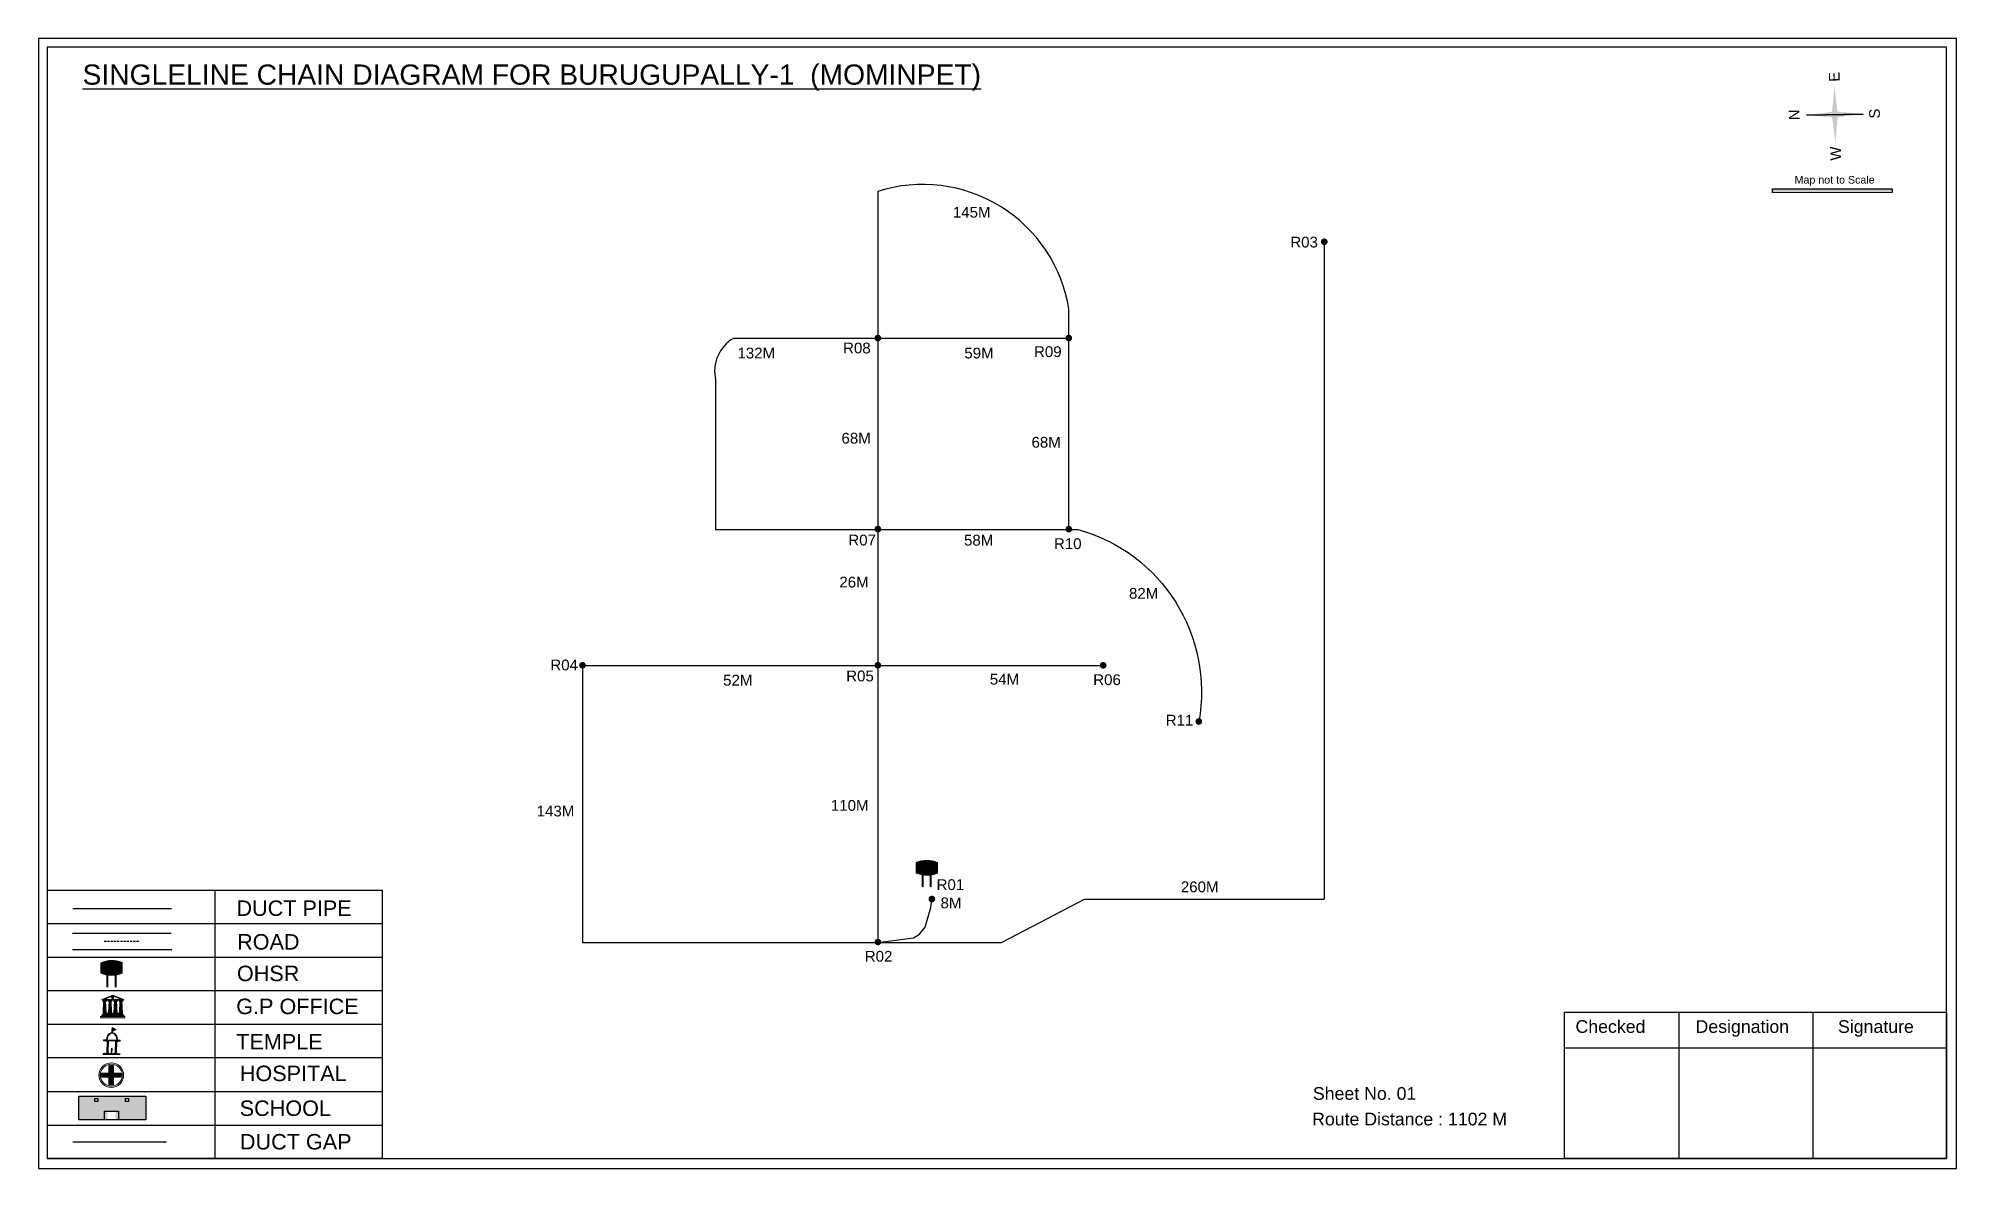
# Model space of a CAD drawing. Header units: inches. Extents: x 1684 to 5443, y 643 to 3286.
# Drawn here: x 1684 to 2574, y 2762 to 3286 of the extents above; entities that cross this region are included whole.
import ezdxf

# ---------------------------------------------------------------- set-up
doc = ezdxf.new("R2010")
doc.units = ezdxf.units.IN
doc.header["$MEASUREMENT"] = 0
doc.linetypes.add('DASHEDX2', pattern=[1.5, 1, -0.5])
for name, color, linetype in [('LANDMARK', 7, 'Continuous'), ('OHT', 7, 'Continuous'), ('pipe', 5, 'Continuous')]:
    doc.layers.add(name, color=color, linetype=linetype)
doc.styles.get("Standard").update_dxf_attribs({"font": 'arial.ttf'})

msp = doc.modelspace()

# ---------------------------------------------------------------- texts
at = {"color": 242, "true_color": 0xcd2027}
msp.add_text('%%USINGLELINE CHAIN DIAGRAM FOR BURUGUPALLY-1  (MOMINPET)', height=9.375, dxfattribs=at).set_placement((1704.37, 3264.77))
for s, p in [('E', (2519.73, 3266.17)), ('N', (2501.14, 3248.33)), ('S', (2538.43, 3249.07)), ('W', (2520.37, 3229.58))]:
    msp.add_text(s, height=4.95, rotation=91.00631).set_placement(p)
for s, height, p in [('Map not to Scale', 3.5424, (2498.82, 3218.88)), ('145M', 5, (2108.23, 3203.07)), ('R03', 5, (2264.8, 3189.23)), ('132M', 5, (2008.27, 3137.73)), ('R08', 5, (2057.29, 3140.07)), ('59M', 5, (2113.55, 3137.73)), ('R09', 5, (2145.88, 3138.38)), ('68M', 5, (2056.54, 3098.22)), ('68M', 5, (2144.72, 3096.32)), ('R07', 5, (2059.72, 3050.96)), ('58M', 5, (2113.4, 3050.88)), ('R10', 5, (2155.13, 3049.28)), ('26M', 5, (2055.56, 3031.45)), ('82M', 5, (2189.96, 3026.24)), ('R04', 5, (1921.44, 2992.99)), ('52M', 5, (2001.63, 2985.93)), ('R05', 5, (2058.73, 2987.88)), ('54M', 5, (2125.38, 2986.38)), ('R06', 5, (2173.37, 2986.15)), ('R11', 5, (2207.02, 2967.38)), ('143M', 5, (1915.11, 2925.2)), ('110M', 5, (2051.61, 2927.81)), ('R01', 5, (2100.67, 2891.05)), ('260M', 5, (2214.02, 2890.03)), ('DUCT PIPE', 7.178, (1775.79, 2879.04)), ('8M', 5, (2102.51, 2882.57)), ('ROAD ', 7.178, (1776.1, 2863.43)), ('R02', 5, (2067.37, 2857.81)), ('OHSR', 7.178, (1776, 2848.77)), ('G.P OFFICE', 7.178, (1775.68, 2833.47)), ('Checked', 5.886, (2397.15, 2824.76)), ('Designation', 5.886, (2452.85, 2824.76)), ('Signature', 5.886, (2518.95, 2824.76)), ('TEMPLE', 7.178, (1775.67, 2817.06)), ('HOSPITAL', 7.178, (1777.35, 2802.38)), ('Sheet No. 01', 5.886, (2275.29, 2793.7)), ('SCHOOL', 7.178, (1777.29, 2786.21)), ('Route Distance : 1102 M', 5.886, (2274.92, 2781.83)), ('DUCT GAP', 7.178, (1777.39, 2770.66))]:
    msp.add_text(s, height=height).set_placement(p)

# ---------------------------------------------------------------- blocks, each defined once
blk = doc.blocks.new('OHT')
at = {"linetype": 'Continuous', "lineweight": 0, "true_color": 0x0ffffc}
blk.add_hatch(color=4, dxfattribs=at).paths.add_polyline_path([(0.012, 1), (0, 1, 0.101323), (-0.4, 0.916), (-0.4, 0.525, 0.194075), (0.399, 0.521), (0.399, 0.921, 0.097877)])
at = {"color": 4, "linetype": 'Continuous', "lineweight": 0, "true_color": 0x0ffffc, "flags": 128}
for points in [[(-0.4, 0.525), (-0.4, 0.916)], [(0.399, 0.521), (0.399, 0.921)]]:
    blk.add_lwpolyline(points, dxfattribs=at)
at = {"color": 4, "linetype": 'Continuous', "lineweight": 0, "true_color": 0x0ffffc, "const_width": 0.075, "flags": 128}
for points in [[(-0.15, 0), (-0.15, 0.475)], [(0.15, 0), (0.15, 0.473)]]:
    blk.add_lwpolyline(points, dxfattribs=at)
at = {"color": 4, "linetype": 'Continuous', "lineweight": 0, "true_color": 0x0ffffc}
for centre, radius, start, end in [((0.006, -0.019), 1.019, 67.31091, 113.47108), ((0.004, 1.513), 1.068, 247.76824, 291.70073)]:
    blk.add_arc(centre, radius, start, end, dxfattribs=at)
blk = doc.blocks.new('Government_Office')
at = {"linetype": 'Continuous', "lineweight": 0, "true_color": 0xff0000}
h = blk.add_hatch(color=1, dxfattribs=at)
h.paths.add_polyline_path([(0.44, 0.72), (0.45, 0.75), (0, 0.93), (-0.45, 0.75), (-0.44, 0.72)])
h.paths.add_polyline_path([(0.355, 0.75), (-0.355, 0.75), (0, 0.9)], flags=16)
h.paths.add_polyline_path([(0, 0.778, -1), (0, 0.872, -1)], flags=0)
h = blk.add_hatch(color=1, dxfattribs=at)
edge = h.paths.add_edge_path()
edge.add_arc((0, 0.825), 0.0467, 90, 270)
edge.add_arc((0, 0.825), 0.0467, 270, 450)
for points in [[(-0.5, 0.05), (0.5, 0.05), (0.5, 0), (-0.5, 0)], [(-0.45, 0.075), (-0.45, 0.12), (0.45, 0.12), (0.45, 0.075)], [(-0.4, 0.14), (-0.4, 0.18), (0.4, 0.18), (0.4, 0.14)]]:
    blk.add_hatch(color=1, dxfattribs=at).paths.add_polyline_path(points)
h = blk.add_hatch(color=1, dxfattribs=at)
edge = h.paths.add_edge_path()
edge.add_line((-0.27, 0.195), (-0.295, 0.675))
edge.add_line((-0.295, 0.675), (-0.29, 0.675))
edge.add_arc((-0.278, 0.688), 0.0176, 225.30401, 441.56588)
edge.add_line((-0.275, 0.705), (-0.395, 0.705))
edge.add_arc((-0.392, 0.688), 0.0176, 98.43412, 314.69599)
edge.add_line((-0.38, 0.675), (-0.375, 0.675))
edge.add_line((-0.375, 0.675), (-0.4, 0.195))
edge.add_line((-0.4, 0.195), (-0.27, 0.195))
h = blk.add_hatch(color=1, dxfattribs=at)
edge = h.paths.add_edge_path()
edge.add_line((-0.047, 0.195), (-0.072, 0.675))
edge.add_line((-0.072, 0.675), (-0.067, 0.675))
edge.add_arc((-0.054, 0.688), 0.0176, 225.30401, 441.56588)
edge.add_line((-0.052, 0.705), (-0.172, 0.705))
edge.add_arc((-0.169, 0.688), 0.0176, 98.43412, 314.69599)
edge.add_line((-0.157, 0.675), (-0.152, 0.675))
edge.add_line((-0.152, 0.675), (-0.177, 0.195))
edge.add_line((-0.177, 0.195), (-0.047, 0.195))
h = blk.add_hatch(color=1, dxfattribs=at)
edge = h.paths.add_edge_path()
edge.add_line((0.177, 0.195), (0.152, 0.675))
edge.add_line((0.152, 0.675), (0.157, 0.675))
edge.add_arc((0.169, 0.688), 0.0176, 225.30401, 441.56588)
edge.add_line((0.172, 0.705), (0.052, 0.705))
edge.add_arc((0.054, 0.688), 0.0176, 98.43412, 314.69599)
edge.add_line((0.067, 0.675), (0.072, 0.675))
edge.add_line((0.072, 0.675), (0.047, 0.195))
edge.add_line((0.047, 0.195), (0.177, 0.195))
h = blk.add_hatch(color=1, dxfattribs=at)
edge = h.paths.add_edge_path()
edge.add_line((0.4, 0.195), (0.375, 0.675))
edge.add_line((0.375, 0.675), (0.38, 0.675))
edge.add_arc((0.392, 0.688), 0.0176, 225.30401, 441.56588)
edge.add_line((0.395, 0.705), (0.275, 0.705))
edge.add_arc((0.278, 0.688), 0.0176, 98.43412, 314.69599)
edge.add_line((0.29, 0.675), (0.295, 0.675))
edge.add_line((0.295, 0.675), (0.27, 0.195))
edge.add_line((0.27, 0.195), (0.4, 0.195))
at = {"color": 1, "linetype": 'Continuous', "lineweight": 0, "true_color": 0xff0000, "flags": 128}
for points in [[(-0.45, 0.75), (-0.44, 0.72), (0.44, 0.72), (0.45, 0.75), (0, 0.93)], [(-0.355, 0.75), (0.355, 0.75), (0, 0.9)], [(-0.5, 0.05), (0.5, 0.05), (0.5, 0), (-0.5, 0)], [(-0.45, 0.075), (-0.45, 0.12), (0.45, 0.12), (0.45, 0.075)], [(-0.4, 0.14), (-0.4, 0.18), (0.4, 0.18), (0.4, 0.14)]]:
    blk.add_lwpolyline(points, close=True, dxfattribs=at)
for points in [[(0, 0.872, 1), (0, 0.778, 1)], [(-0.27, 0.195), (-0.295, 0.675), (-0.29, 0.675, 1.379694), (-0.275, 0.705), (-0.395, 0.705, 1.379694), (-0.38, 0.675), (-0.375, 0.675), (-0.4, 0.195)], [(-0.047, 0.195), (-0.072, 0.675), (-0.067, 0.675, 1.379694), (-0.052, 0.705), (-0.172, 0.705, 1.379694), (-0.157, 0.675), (-0.152, 0.675), (-0.177, 0.195)], [(0.177, 0.195), (0.152, 0.675), (0.157, 0.675, 1.379694), (0.172, 0.705), (0.052, 0.705, 1.379694), (0.067, 0.675), (0.072, 0.675), (0.047, 0.195)], [(0.4, 0.195), (0.375, 0.675), (0.38, 0.675, 1.379694), (0.395, 0.705), (0.275, 0.705, 1.379694), (0.29, 0.675), (0.295, 0.675), (0.27, 0.195)]]:
    blk.add_lwpolyline(points, format="xyb", close=True, dxfattribs=at)
blk = doc.blocks.new('Temple')
at = {"linetype": 'Continuous', "lineweight": 0, "true_color": 0xff0000}
h = blk.add_hatch(color=1, dxfattribs=at)
edge = h.paths.add_edge_path()
edge.add_line((0.175, 0.49), (0.225, 0.49))
edge.add_line((0.225, 0.49), (0.225, 0.497))
edge.add_line((0.225, 0.497), (0.307, 0.497))
edge.add_line((0.307, 0.497), (0.307, 0.533))
edge.add_line((0.307, 0.533), (0.257, 0.533))
edge.add_line((0.257, 0.533), (0.257, 0.54))
edge.add_line((0.257, 0.54), (0.2, 0.54))
edge.add_spline(control_points=[(0.2, 0.54), (0.2, 0.589), (0.19, 0.638), (0.142, 0.743), (0.092, 0.79), (0.027, 0.805), (0.02, 0.806), (0.012, 0.806)], knot_values=[4.712389, 4.712389, 4.712389, 4.712389, 5.278166, 5.278166, 6.117402, 6.117402, 6.223801, 6.223801, 6.223801, 6.223801], degree=3, periodic=0)
edge.add_line((0.012, 0.806), (0.012, 0.79))
edge.add_line((0.012, 0.79), (-0.012, 0.79))
edge.add_line((-0.012, 0.79), (-0.012, 0.806))
edge.add_spline(control_points=[(-0.012, 0.806), (-0.055, 0.802), (-0.096, 0.781), (-0.171, 0.699), (-0.197, 0.628), (-0.2, 0.55), (-0.2, 0.545), (-0.2, 0.54)], knot_values=[6.343965, 6.343965, 6.343965, 6.343965, 6.956638, 6.956638, 7.795874, 7.795874, 7.853982, 7.853982, 7.853982, 7.853982], degree=3, periodic=0)
edge.add_line((-0.2, 0.54), (-0.257, 0.54))
edge.add_line((-0.257, 0.54), (-0.257, 0.533))
edge.add_line((-0.257, 0.533), (-0.307, 0.533))
edge.add_line((-0.307, 0.533), (-0.307, 0.497))
edge.add_line((-0.307, 0.497), (-0.225, 0.497))
edge.add_line((-0.225, 0.497), (-0.225, 0.49))
edge.add_line((-0.225, 0.49), (-0.175, 0.49))
edge.add_line((-0.175, 0.49), (-0.175, 0.07))
edge.add_arc((-0.205, 0.07), 0.03, -90, 0, ccw=False)
edge.add_line((-0.205, 0.04), (-0.257, 0.04))
edge.add_line((-0.257, 0.04), (-0.257, 0.033))
edge.add_line((-0.257, 0.033), (-0.307, 0.033))
edge.add_line((-0.307, 0.033), (-0.307, 0))
edge.add_line((-0.307, 0), (0.307, 0))
edge.add_line((0.307, 0), (0.307, 0.033))
edge.add_line((0.307, 0.033), (0.257, 0.033))
edge.add_line((0.257, 0.033), (0.257, 0.04))
edge.add_line((0.257, 0.04), (0.205, 0.04))
edge.add_arc((0.205, 0.07), 0.03, 180, 270, ccw=False)
edge.add_line((0.175, 0.07), (0.175, 0.49))
h.paths.add_polyline_path([(0.125, 0.07, -0.414214), (0.095, 0.04), (0.05, 0.04), (0.05, 0.033), (-0.05, 0.033), (-0.05, 0.04), (-0.095, 0.04, -0.414214), (-0.125, 0.07), (-0.125, 0.497), (0.125, 0.497)], flags=16)
edge = h.paths.add_edge_path(flags=16)
edge.add_ellipse((0, 0.54), major_axis=(0, 0.242), ratio=0.722808, start_angle=270, end_angle=450, ccw=False)
edge.add_line((0.175, 0.54), (-0.175, 0.54))
h.paths.add_polyline_path([(0.012, 0.23), (0.012, 0.07), (-0.012, 0.07), (-0.012, 0.23)], flags=0)
h = blk.add_hatch(color=1, dxfattribs=at)
edge = h.paths.add_edge_path()
edge.add_line((0.012, 0.857), (0, 0.85))
edge.add_line((0, 0.85), (-0.003, 0.925))
edge.add_line((-0.003, 0.925), (-0.012, 0.925))
edge.add_line((-0.012, 0.925), (-0.012, 0.806))
edge.add_spline(control_points=[(-0.012, 0.806), (-0.004, 0.807), (0.004, 0.807), (0.012, 0.806)], knot_values=[6.223801, 6.223801, 6.223801, 6.223801, 6.343965, 6.343965, 6.343965, 6.343965], degree=3, periodic=0)
edge.add_line((0.012, 0.806), (0.012, 0.857))
h = blk.add_hatch(color=1, dxfattribs=at)
edge = h.paths.add_edge_path()
edge.add_line((0.012, 0.79), (0.012, 0.806))
edge.add_spline(control_points=[(0.012, 0.806), (0.004, 0.807), (-0.004, 0.807), (-0.012, 0.806)], knot_values=[6.223801, 6.223801, 6.223801, 6.223801, 6.343965, 6.343965, 6.343965, 6.343965], degree=3, periodic=0)
edge.add_line((-0.012, 0.806), (-0.012, 0.79))
edge.add_line((-0.012, 0.79), (0.012, 0.79))
at = {"linetype": 'Continuous', "lineweight": 0, "true_color": 0xe66000}
blk.add_hatch(color=32, dxfattribs=at).paths.add_polyline_path([(-0.006, 1), (0.147, 0.931), (0, 0.85)])
at = {"color": 1, "linetype": 'Continuous', "lineweight": 0, "true_color": 0xff0000, "flags": 128}
for points in [[(0.012, 0.925), (-0.012, 0.925), (-0.012, 0.79), (0.012, 0.79)], [(0.012, 0.23), (-0.012, 0.23), (-0.012, 0.07), (0.012, 0.07)]]:
    blk.add_lwpolyline(points, close=True, dxfattribs=at)
at = {"color": 32, "linetype": 'Continuous', "lineweight": 0, "true_color": 0xe66000, "flags": 128}
blk.add_lwpolyline([(-0.006, 1), (0.147, 0.931), (0, 0.85), (-0.006, 1)], dxfattribs=at)
at = {"color": 1, "linetype": 'Continuous', "lineweight": 0, "true_color": 0xff0000, "flags": 128}
blk.add_lwpolyline([(0.2, 0.54), (0.257, 0.54), (0.257, 0.533), (0.307, 0.533), (0.307, 0.497), (0.225, 0.497), (0.225, 0.49), (0.175, 0.49), (0.175, 0.07, 0.414214), (0.205, 0.04), (0.257, 0.04), (0.257, 0.033), (0.307, 0.033), (0.307, 0), (-0.307, 0), (-0.307, 0.033), (-0.257, 0.033), (-0.257, 0.04), (-0.205, 0.04, 0.414214), (-0.175, 0.07), (-0.175, 0.49), (-0.225, 0.49), (-0.225, 0.497), (-0.307, 0.497), (-0.307, 0.533), (-0.257, 0.533), (-0.257, 0.54), (-0.2, 0.54)], format="xyb", dxfattribs=at)
blk.add_lwpolyline([(-0.175, 0.54), (0.175, 0.54)], dxfattribs=at)
blk.add_lwpolyline([(0.125, 0.497), (0.125, 0.07, -0.414214), (0.095, 0.04), (0.05, 0.04), (0.05, 0.033), (-0.05, 0.033), (-0.05, 0.04), (-0.095, 0.04, -0.414214), (-0.125, 0.07), (-0.125, 0.497)], format="xyb", close=True, dxfattribs=at)
at = {"color": 1, "linetype": 'Continuous', "lineweight": 0, "true_color": 0xff0000}
blk.add_ellipse((0, 0.54), major_axis=(0, 0.242), ratio=0.722808, start_param=4.712389, end_param=7.853982, dxfattribs=at)
blk.add_open_spline([(0.2, 0.54), (0.2, 0.589), (0.19, 0.638), (0.142, 0.743), (0.092, 0.79), (-0.023, 0.816), (-0.085, 0.794), (-0.171, 0.699), (-0.197, 0.628), (-0.2, 0.55), (-0.2, 0.545), (-0.2, 0.54)], degree=3, knots=[4.712389, 4.712389, 4.712389, 4.712389, 5.278166, 5.278166, 6.117402, 6.117402, 6.956638, 6.956638, 7.795874, 7.795874, 7.853982, 7.853982, 7.853982, 7.853982], dxfattribs=at)
blk = doc.blocks.new('*U9')
at = {"color": 0, "linetype": 'DASHEDX2', "transparency": 16777216}
blk.add_line((-8.22, 0), (8.01, 0), dxfattribs=at)
blk = doc.blocks.new('Hospital')
at = {"linetype": 'Continuous', "lineweight": 0, "true_color": 0x000000}
h = blk.add_hatch(color=18, dxfattribs=at)
h.paths.add_polyline_path([(-0.5, 0, 1), (0.5, 0, 1)])
h.paths.add_polyline_path([(0.446, 0, -1), (-0.446, 0, -1)], flags=16)
at = {"linetype": 'Continuous', "true_color": 0xff0000}
blk.add_hatch(color=1, dxfattribs=at).paths.add_polyline_path([(-0.394, 0.08), (-0.08, 0.08), (-0.08, 0.394), (0.08, 0.394), (0.08, 0.08), (0.394, 0.08), (0.394, -0.08), (0.08, -0.08), (0.08, -0.394), (-0.08, -0.394), (-0.08, -0.08), (-0.394, -0.08)])
at = {"color": 1, "linetype": 'Continuous', "true_color": 0xff0000, "flags": 128}
blk.add_lwpolyline([(-0.394, 0.08), (-0.08, 0.08), (-0.08, 0.394), (0.08, 0.394), (0.08, 0.08), (0.394, 0.08), (0.394, -0.08), (0.08, -0.08), (0.08, -0.394), (-0.08, -0.394), (-0.08, -0.08), (-0.394, -0.08)], close=True, dxfattribs=at)
at = {"color": 18, "linetype": 'Continuous', "lineweight": 0, "true_color": 0x000000}
for radius in [0.5, 0.446]:
    blk.add_circle((0, 0), radius, dxfattribs=at)

# ---------------------------------------------------------------- hatches: boundary and pattern name
at = {"true_color": 0x0093dd}
h = msp.add_hatch(color=142, dxfattribs=at)
h.dxf.hatch_style = 1
h.paths.add_polyline_path([(2488.64, 3216.38), (2488.64, 3214.54), (2544.15, 3214.66), (2544.15, 3216.51)])
at = {"ltscale": 0.5}
h = msp.add_hatch(color=5, dxfattribs=at)
h.dxf.hatch_style = 1
h.paths.add_polyline_path([(2282.14, 3191.87, 1), (2279.02, 3191.87, 1)])
h = msp.add_hatch(color=5, dxfattribs=at)
h.dxf.hatch_style = 1
h.paths.add_polyline_path([(2074.98, 3147.21, 1), (2071.86, 3147.21, 1)])
h = msp.add_hatch(color=5, dxfattribs=at)
h.dxf.hatch_style = 1
h.paths.add_polyline_path([(2163.59, 3147.21, 1), (2160.47, 3147.21, 1)])
h = msp.add_hatch(color=5, dxfattribs=at)
h.dxf.hatch_style = 1
h.paths.add_polyline_path([(2074.98, 3058.54, 1), (2071.86, 3058.54, 1)])
h = msp.add_hatch(color=5, dxfattribs=at)
h.dxf.hatch_style = 1
h.paths.add_polyline_path([(2163.59, 3058.54, 1), (2160.47, 3058.54, 1)])
h = msp.add_hatch(color=5, dxfattribs=at)
h.dxf.hatch_style = 1
h.paths.add_polyline_path([(1937.89, 2995.34, 1), (1934.78, 2995.34, 1)])
h = msp.add_hatch(color=5, dxfattribs=at)
h.dxf.hatch_style = 1
h.paths.add_polyline_path([(2074.98, 2995.34, 1), (2071.86, 2995.34, 1)])
h = msp.add_hatch(color=5, dxfattribs=at)
h.dxf.hatch_style = 1
h.paths.add_polyline_path([(2179.56, 2995.34, 1), (2176.44, 2995.34, 1)])
h = msp.add_hatch(color=5, dxfattribs=at)
h.dxf.hatch_style = 1
h.paths.add_polyline_path([(2223.91, 2969.25, 1), (2220.79, 2969.25, 1)])
h = msp.add_hatch(color=5, dxfattribs=at)
h.dxf.hatch_style = 1
h.paths.add_polyline_path([(2100.05, 2886.88, 1), (2096.93, 2886.88, 1)])
h = msp.add_hatch(color=5, dxfattribs=at)
h.dxf.hatch_style = 1
h.paths.add_polyline_path([(2074.98, 2866.93, 1), (2071.86, 2866.93, 1)])
at = {"true_color": 0xc8c92d}
h = msp.add_hatch(color=52, dxfattribs=at)
h.dxf.hatch_style = 1
h.paths.add_polyline_path([(1708.83, 2795.45), (1702.66, 2795.45), (1702.66, 2784.36), (1708.83, 2784.36)])
h.paths.add_polyline_path([(1733.68, 2795.45), (1727.51, 2795.45), (1727.51, 2784.36), (1733.68, 2784.36)])
at = {"true_color": 0x293189}
h = msp.add_hatch(color=177, dxfattribs=at)
h.dxf.hatch_style = 1
h.paths.add_polyline_path([(1727.51, 2795.45), (1708.83, 2795.45), (1708.83, 2784.36), (1715.84, 2784.36), (1715.84, 2787.99), (1719.69, 2787.99), (1719.69, 2784.36), (1727.51, 2784.36)])
h.paths.add_polyline_path([(1711.5, 2792.98), (1710.12, 2792.98), (1710.12, 2794.24), (1711.5, 2794.24)], flags=16)
h.paths.add_polyline_path([(1724.37, 2792.98), (1724.37, 2794.24), (1725.75, 2794.24), (1725.75, 2792.98)], flags=16)

# ---------------------------------------------------------------- linework, layer by layer
for p, q in [((2530.71, 3251.09), (2504.41, 3250.62)), ((2504.41, 3250.62), (2530.71, 3251.09)), ((2530.71, 3251.09), (2504.41, 3250.62)), ((2517.58, 3250.86), (2530.71, 3251.09)), ((1687.98, 2890.88), (1687.98, 2767.67)), ((1765.75, 2890.88), (1765.75, 2766.46)), ((1843.51, 2875.33), (1687.98, 2875.33)), ((1699.64, 2871.04), (1745.52, 2871.04)), ((1843.51, 2859.78), (1687.98, 2859.78)), ((1699.64, 2863.52), (1745.76, 2863.52)), ((1843.51, 2844.23), (1687.98, 2844.23)), ((1843.51, 2828.67), (1687.98, 2828.67)), ((1843.51, 2813.12), (1687.98, 2813.12)), ((1687.98, 2797.57), (1843.51, 2797.57)), ((1687.98, 2782.01), (1843.51, 2782.01)), ((1687.98, 2767.67), (1687.98, 2766.46)), ((1687.98, 2767.44), (1687.98, 2766.47)), ((1843.51, 2766.46), (1687.98, 2766.46))]:
    msp.add_line(p, q)
at = {"color": 1}
msp.add_line((2504.41, 3250.62), (2517.57, 3250.86), dxfattribs=at)
at = {"color": 242, "true_color": 0xcd2027}
for p, q in [((2445.04, 2834.31), (2445.04, 2766.42)), ((2507.25, 2834.31), (2507.25, 2766.42)), ((2392.08, 2817.86), (2569.3, 2817.86))]:
    msp.add_line(p, q, dxfattribs=at)
for points in [[(1683.87, 3286.26), (1683.87, 2761.77), (2574.01, 2761.77), (2574.01, 3286.26)], [(1687.98, 3282.25), (1687.98, 2766.47), (2569.3, 2766.47), (2569.3, 3282.25)], [(1733.74, 2795.45), (1733.74, 2784.36), (1702.66, 2784.36), (1702.66, 2795.45)], [(1711.5, 2794.24), (1711.5, 2792.98), (1710.12, 2792.98), (1710.12, 2794.24)], [(1724.37, 2792.98), (1724.37, 2794.24), (1725.75, 2794.24), (1725.75, 2792.98)]]:
    msp.add_lwpolyline(points, close=True)
at = {"color": 142, "true_color": 0x0093dd}
msp.add_lwpolyline([(2544.15, 3214.66), (2488.64, 3214.54), (2488.64, 3216.38), (2544.15, 3216.51), (2544.15, 3214.66)], dxfattribs=at)
for points in [[(1843.51, 2766.46), (1843.51, 2890.88), (1687.98, 2890.88)], [(1714.51, 2784.36), (1714.51, 2788.46), (1721.03, 2788.46), (1721.03, 2784.36)]]:
    msp.add_lwpolyline(points)
at = {"color": 242, "true_color": 0xcd2027}
msp.add_lwpolyline([(2569.3, 2766.42), (2392.08, 2766.42), (2392.08, 2834.31), (2569.3, 2834.31)], close=True, dxfattribs=at)
for points in [[(2518.85, 3250.89), (2516.04, 3250.84), (2517.33, 3264)], [(2518.85, 3250.89), (2516.04, 3250.84), (2517.33, 3264)], [(2518.86, 3250.89), (2516.04, 3250.84), (2517.79, 3237.71)], [(2518.86, 3250.89), (2516.04, 3250.84), (2517.79, 3237.71)], [(2517.59, 3249.56), (2517.54, 3252.38), (2530.71, 3251.09)], [(2517.59, 3249.56), (2517.54, 3252.38), (2530.71, 3251.09)]]:
    msp.add_solid(points)
at = {"color": 1}
msp.add_solid([(2517.59, 3249.55), (2517.54, 3252.38), (2504.41, 3250.62)], dxfattribs=at)
msp.add_solid([(2517.59, 3249.55), (2517.54, 3252.38), (2504.41, 3250.62)], dxfattribs=at)
at = {"layer": 'OHT', "color": 5}
msp.add_line((1699.81, 2882.42), (1745.69, 2882.42), dxfattribs=at)
at = {"layer": 'OHT', "color": 1}
msp.add_line((1699.81, 2774.23), (1743.4, 2774.23), dxfattribs=at)
at = {"layer": 'pipe'}
for points in [[(2162.03, 3058.4), (2162.03, 3160.6, 0.459409), (2073.42, 3215.25, 0.397629)], [(2162.03, 3147.06), (2079.42, 3147.06), (2006.48, 3147.06, 0.332734), (1998.15, 3127.8), (1998.15, 3058.4)], [(1998.15, 3058.4), (2166.22, 3058.4, -0.38848), (2222.35, 2969.1)]]:
    msp.add_lwpolyline(points, format="xyb", dxfattribs=at)
for points in [[(2073.42, 3215.25), (2073.42, 2866.78)], [(2280.58, 3191.73), (2280.58, 2886.78)], [(1936.33, 2995.19), (1936.33, 2866.78)], [(1936.33, 2995.19), (2178, 2995.19)], [(1936.33, 2866.78), (2130.86, 2866.78), (2169.25, 2886.78)], [(2073.42, 2866.78), (2090.01, 2868.82), (2092.73, 2870.53), (2095.36, 2873.87), (2098.07, 2882.88), (2098.49, 2886.74)], [(2169.25, 2886.78), (2280.58, 2886.78)]]:
    msp.add_lwpolyline(points, dxfattribs=at)

# ---------------------------------------------------------------- block references
at = {"linetype": 'DASHEDX2'}
msp.add_blockref('*U9', (1722.64, 2867.28), dxfattribs=at)
at = {"layer": 'LANDMARK'}
for name, p, xscale, yscale, zscale in [('Government_Office', (1718.4, 2831.81), 11.32114773247135, 11.32114773247135, 11.32114773247135), ('Hospital', (1717.71, 2805.15), 11.41772014427468, 11.41772014427468, 11.41772014427468)]:
    msp.add_blockref(name, p, dxfattribs=dict(at, xscale=xscale, yscale=yscale, zscale=zscale))
at = {"layer": 'LANDMARK', "xscale": 12.62452535729322, "yscale": 12.62452535729322, "zscale": 12.62452535729322, "rotation": 358.3713438591284}
msp.add_blockref('Temple', (1717.83, 2814.69), dxfattribs=at)
at = {"layer": 'OHT', "xscale": 12.45189723782068, "yscale": 12.45189723782068, "zscale": 12.45189723782068}
for p in [(2096.12, 2892.39), (1717.81, 2845.92)]:
    msp.add_blockref('OHT', p, dxfattribs=at)

msp.set_redraw_order([(e.dxf.handle, doc.entitydb.next_handle()) for e in msp.query("TEXT MTEXT ATTDEF DIMENSION ARC_DIMENSION")])  # texts and dimensions are drawn at this point

doc.saveas('drawing.dxf')
